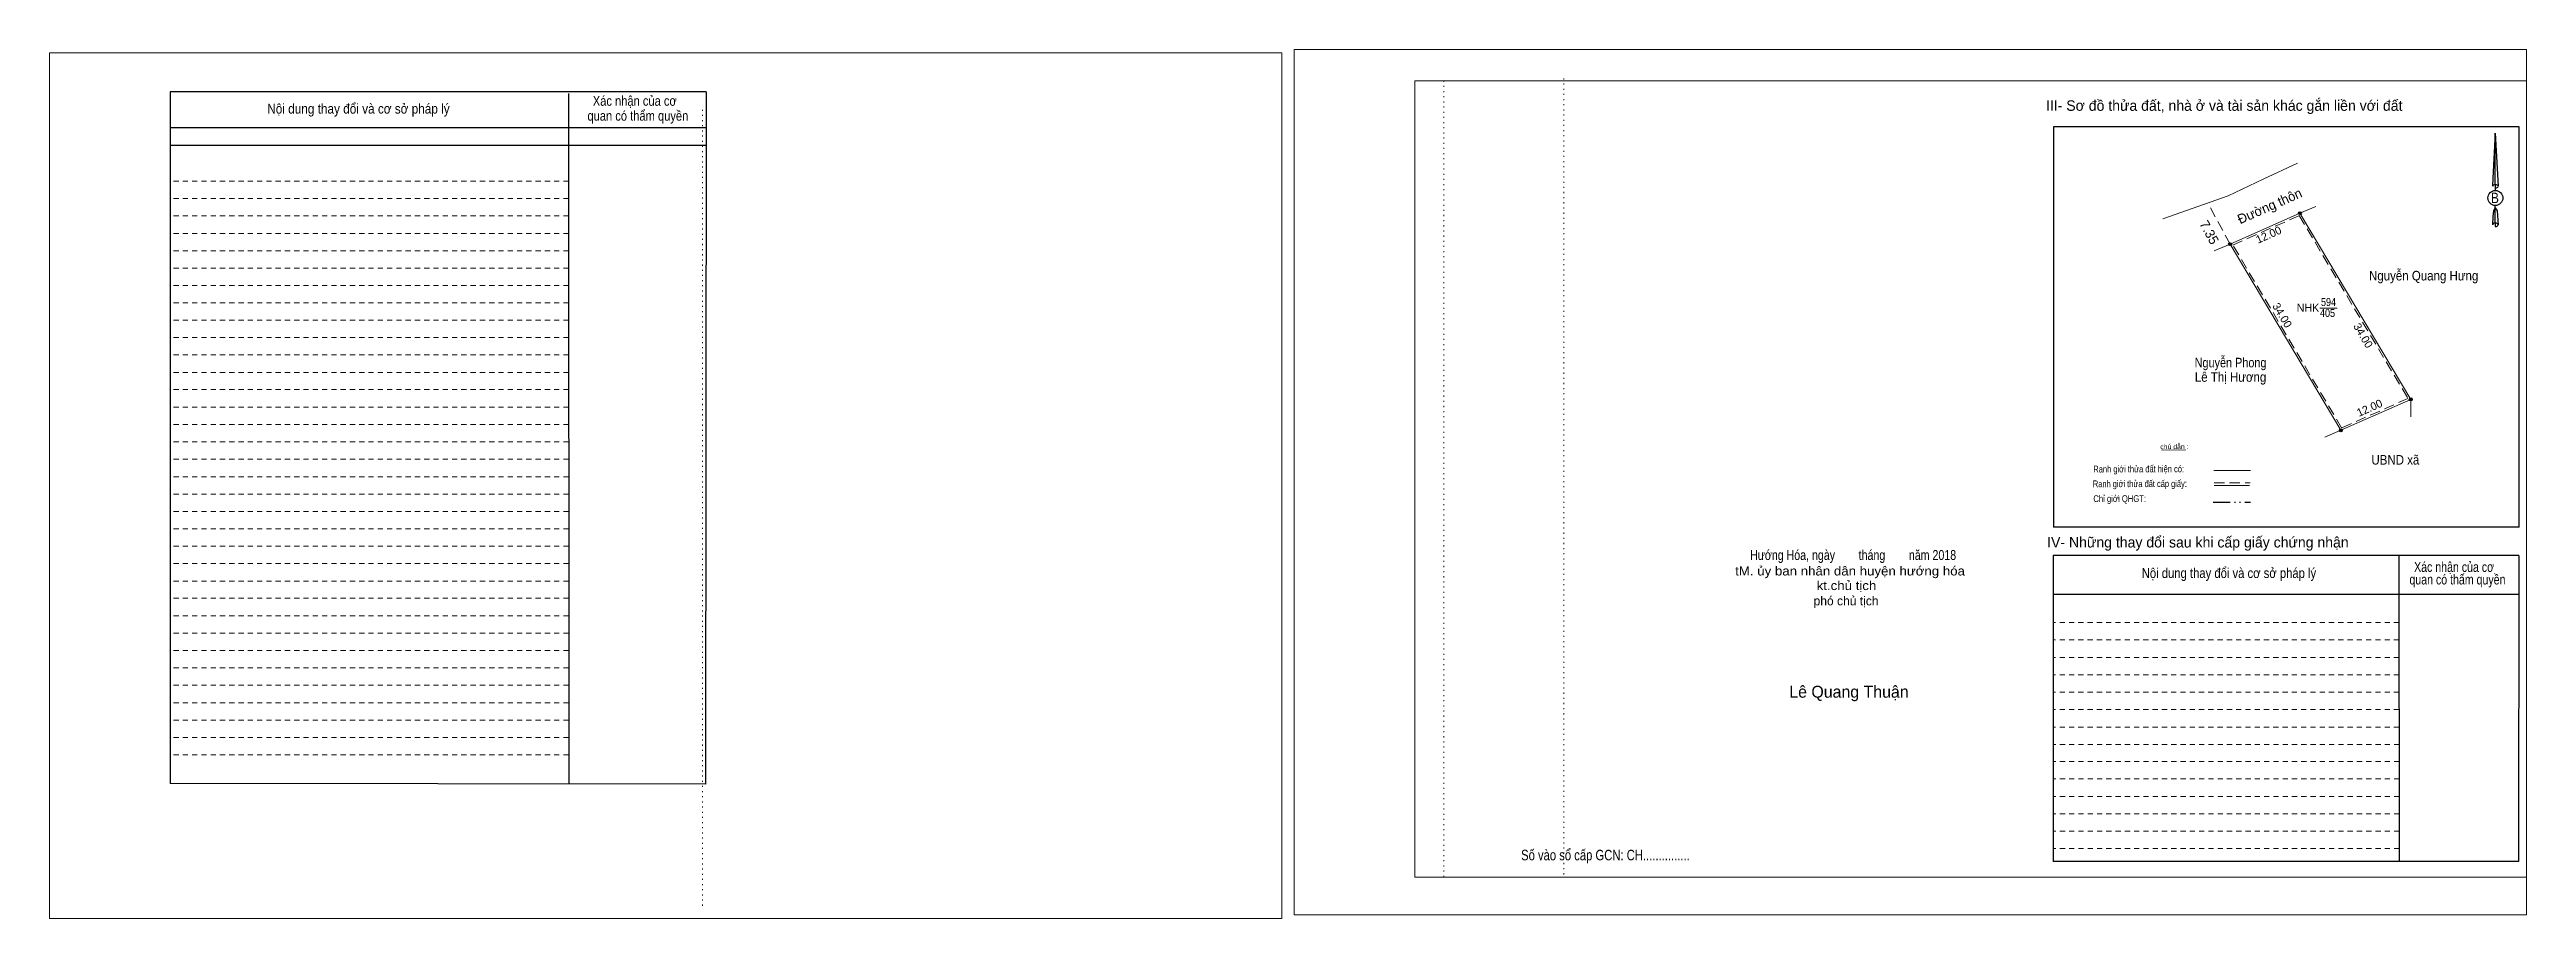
# Model space of a CAD drawing. Header units: metres. Extents: x 548282 to 548958, y 1837780 to 1837923.
# Drawn here: x 548568.8 to 548957.8, y 1837786.7 to 1837923.1 of the extents above; entities that cross this region are included whole.
import ezdxf
from ezdxf.enums import TextEntityAlignment as Align

# ---------------------------------------------------------------- set-up
doc = ezdxf.new("R2010")
doc.units = ezdxf.units.M
doc.header["$LTSCALE"] = 0.54
for name, pattern in [('DASH_DOUBLE_DOT', [9.2, 5, -1.2, 0.3, -1.2, 0.3, -1.2]), ('DOTTED', [1.5, 0.3, -1.2]), ('MEDIUM_DASHED', [4.5, 3, -1.5]), ('SHORT_DASHED', [2.7, 1.5, -1.2])]:
    doc.linetypes.add(name, pattern=pattern)
for name, color, linetype, lineweight in [('18', 7, 'Continuous', 25), ('28', 7, 'SHORT_DASHED', 13), ('3', 7, 'Continuous', 13), ('5', 7, 'DASH_DOUBLE_DOT', 25), ('55', 7, 'Continuous', 13), ('7', 7, 'Continuous', 13), ('8', 7, 'Continuous', 13)]:
    doc.layers.add(name, color=color, linetype=linetype, lineweight=lineweight)

msp = doc.modelspace()

# ---------------------------------------------------------------- texts
at = {"layer": '18'}
for s, height, width, p in [('B', 1.629, 0.85, (548952.905, 1837898.97)), ('Hướng Hóa, ngày        tháng        năm 2018', 1.56, 0.8, (548852.1, 1837842.96)), ('tM. ủy ban nhân dân huyện hướng hóa', 1.415, 1.1, (548851.62, 1837840.53)), ('kt.chủ tịch', 1.415, 1.1, (548851.06, 1837838.24)), ('Số vào sổ cấp GCN: CH...............', 1.65, 0.8, (548813.205, 1837795.83))]:
    msp.add_text(s, height=height, dxfattribs=dict(at, width=width)).set_placement(p, align=Align.CENTER)
for s, height, p in [('phó chủ tịch', 1.415, (548850.995, 1837835.84)), ('Lê Quang Thuận', 1.867, (548851.45, 1837821.35))]:
    msp.add_text(s, height=height, dxfattribs=at).set_placement(p, align=Align.CENTER)
at = {"layer": '28'}
for s, height, width, p in [('Nội dung thay đổi và cơ sở pháp lý', 1.537, 0.9, (548617.365, 1837913.01)), ('Nội dung thay đổi và cơ sở pháp lý', 1.537, 0.9, (548617.365, 1837913.01)), (' quan có thẩm quyền', 1.537, 0.85, (548661.005, 1837911.9)), (' quan có thẩm quyền', 1.537, 0.85, (548661.005, 1837911.9)), ('Xác nhận của cơ', 1.537, 0.85, (548660.76, 1837914.24)), ('Xác nhận của cơ', 1.537, 0.85, (548660.76, 1837914.24)), ('Xác nhận của cơ', 1.556, 0.8, (548946.48, 1837841.09)), ('Nội dung thay đổi và cơ sở pháp lý', 1.556, 0.85, (548911.125, 1837840.13)), (' quan có thẩm quyền', 1.556, 0.8, (548946.78, 1837839.12))]:
    msp.add_text(s, height=height, dxfattribs=dict(at, width=width)).set_placement(p, align=Align.CENTER)
for s, p in [('III- Sơ đồ thửa đất, nhà ở và tài sản khác gắn liền với đất', (548910.385, 1837913.45)), ('IV- Những thay đổi sau khi cấp giấy chứng nhận', (548906.25, 1837844.92))]:
    msp.add_text(s, height=1.65, dxfattribs=at).set_placement(p, align=Align.CENTER)
at = {"layer": '55'}
for s, height, width, p in [('Ranh giới thửa đất hiện có:', 1.065, 0.8, (548896.9487, 1837856.7065)), ('Ranh giới thửa đất cấp giấy:', 1.06, 0.8, (548897.1337, 1837854.3971)), ('Chỉ giới QHGT:', 1.06, 0.85, (548893.9737, 1837852.0598))]:
    msp.add_text(s, height=height, rotation=0.135, dxfattribs=dict(at, width=width)).set_placement(p, align=Align.CENTER)
at = {"layer": '7'}
msp.add_text('chú dẫn :', height=0.7841, rotation=359.974, dxfattribs=at).set_placement((548902.5648, 1837860.3589), align=Align.CENTER)
at = {"layer": '8'}
for s, rotation, p in [('Đường thôn', 23.832, (548912.88, 1837895.64)), ('7.35', 298.543, (548906.44, 1837895.74))]:
    msp.add_text(s, height=1.5, rotation=rotation, dxfattribs=at).set_placement(p)
for s, rotation, p in [('12.00', 23.832, (548917.6025, 1837893.4248)), ('34.00', 300.773, (548918.9567, 1837881.0448)), ('34.00', 300.767, (548931.6664, 1837877.8647)), ('12.00', 23.895, (548933.4618, 1837866.257))]:
    msp.add_text(s, height=1.25, rotation=rotation, dxfattribs=at).set_placement(p, align=Align.CENTER)
for s, height, width, p in [('Nguyễn Quang Hưng', 1.5, 0.9, (548941.705, 1837886.83)), ('405', 1.25, 0.85, (548926.605, 1837881.1)), ('594', 1.25, 0.85, (548926.76, 1837882.82)), ('Nguyễn Phong', 1.5, 0.85, (548911.38, 1837873.19)), ('Lê Thị Hương', 1.5, 0.9, (548911.38, 1837870.93)), ('UBND xã', 1.5, 0.9, (548937.265, 1837857.93))]:
    msp.add_text(s, height=height, dxfattribs=dict(at, width=width)).set_placement(p, align=Align.CENTER)
msp.add_text('NHK', height=1.25, dxfattribs=at).set_placement((548923.535, 1837881.92), align=Align.CENTER)

# ---------------------------------------------------------------- hatches: boundary and pattern name
at = {"layer": '8'}
for points in [[(548922.5071, 1837897.38, 1), (548922.0529, 1837897.38, 1)], [(548911.5271, 1837892.53, 1), (548911.0729, 1837892.53, 1)], [(548939.8971, 1837868.17, 1), (548939.4429, 1837868.17, 1)], [(548928.9271, 1837863.31, 1), (548928.4729, 1837863.31, 1)], [(548928.9271, 1837863.31, 1), (548928.4729, 1837863.31, 1)]]:
    msp.add_hatch(color=256, dxfattribs=at).paths.add_polyline_path(points)

# ---------------------------------------------------------------- linework, layer by layer
at = {"layer": '18'}
for p, q in [((548952.95, 1837909.96), (548953.39, 1837901.63)), ((548952.95, 1837909.96), (548953.39, 1837901.63)), ((548952.95, 1837909.96), (548953.39, 1837901.63)), ((548952.59, 1837902.9), (548952.54, 1837901.64)), ((548952.95, 1837901.87), (548952.95, 1837901.57)), ((548952.95, 1837901.57), (548952.95, 1837901.34)), ((548952.95, 1837901.34), (548952.95, 1837901.01)), ((548952.95, 1837901.34), (548952.95, 1837901.01)), ((548952.95, 1837901.34), (548952.95, 1837901.01)), ((548953.39, 1837901.63), (548953.39, 1837901.64)), ((548952.95, 1837898.2), (548952.95, 1837898.56)), ((548952.95, 1837898.2), (548952.95, 1837898.56)), ((548952.95, 1837898.2), (548952.95, 1837898.56)), ((548952.95, 1837898.2), (548953.27, 1837897.74)), ((548952.95, 1837898.2), (548953.27, 1837897.74)), ((548952.95, 1837898.2), (548953.27, 1837897.74)), ((548953.27, 1837897.74), (548953.39, 1837895.56)), ((548953.27, 1837897.74), (548953.39, 1837895.56)), ((548953.27, 1837897.74), (548953.39, 1837895.56)), ((548952.95, 1837895.84), (548952.95, 1837895.52)), ((548952.95, 1837895.52), (548952.95, 1837895.27)), ((548953.39, 1837895.56), (548953.39, 1837895.57))]:
    msp.add_line(p, q, dxfattribs=at)
for points in [[(548952.95, 1837901.87), (548952.95, 1837909.96), (548952.59, 1837902.9)], [(548952.95, 1837895.84), (548952.95, 1837898.2), (548952.67, 1837897.74), (548952.59, 1837896.86), (548952.54, 1837895.57)]]:
    msp.add_lwpolyline(points, dxfattribs=at)
msp.add_ellipse((548952.9701, 1837899.7698), major_axis=(0, 1.1864), ratio=0.983453, dxfattribs=at)
for centre, start_param, end_param in [((548952.9706, 1837901.598), 1.57079633, 3.07445202), ((548952.9706, 1837901.598), 0.06714063, 1.57079633), ((548952.9706, 1837901.598), 4.71238898, 6.28318531), ((548952.9706, 1837895.5427), 2.49106941, 3.07427841), ((548952.9706, 1837895.5427), 1.57079633, 2.49106941), ((548952.9706, 1837895.5427), 0.06714063, 1.57079633), ((548952.9706, 1837895.5427), 4.71238898, 6.28318531)]:
    msp.add_ellipse(centre, major_axis=(0.4277, 0), ratio=0.655448, start_param=start_param, end_param=end_param, dxfattribs=at)
at = {"layer": '28', "linetype": 'Continuous', "lineweight": 25}
for p, q in [((548671.95, 1837916.44), (548587.78, 1837916.44)), ((548650.37, 1837916.15), (548650.41, 1837807.83)), ((548671.95, 1837916.44), (548671.87, 1837807.76)), ((548671.95, 1837910.76), (548587.89, 1837910.76)), ((548671.95, 1837910.76), (548587.89, 1837910.76)), ((548671.95, 1837908.03), (548587.89, 1837908.03)), ((548956.71, 1837848.1), (548883.59, 1837848.1)), ((548937.83, 1837843.65), (548937.87, 1837795.66)), ((548956.63, 1837843.65), (548956.61, 1837795.66)), ((548956.61, 1837837.56), (548883.54, 1837837.56)), ((548671.87, 1837807.76), (548587.78, 1837807.88)), ((548956.61, 1837795.66), (548883.54, 1837795.66))]:
    msp.add_line(p, q, dxfattribs=at)
at = {"layer": '28'}
for p, q in [((548650.37, 1837902.42), (548587.78, 1837902.42)), ((548650.37, 1837899.68), (548587.78, 1837899.68)), ((548650.37, 1837896.98), (548587.78, 1837896.98)), ((548650.37, 1837894.2), (548587.78, 1837894.2)), ((548650.37, 1837891.49), (548587.78, 1837891.49)), ((548650.37, 1837888.76), (548587.78, 1837888.76)), ((548650.37, 1837886.03), (548587.78, 1837886.03)), ((548650.37, 1837883.31), (548587.78, 1837883.31)), ((548650.37, 1837880.58), (548587.78, 1837880.58)), ((548650.37, 1837877.85), (548587.78, 1837877.85)), ((548650.37, 1837875.14), (548587.78, 1837875.14)), ((548650.37, 1837872.39), (548587.78, 1837872.39)), ((548650.37, 1837869.69), (548587.78, 1837869.69)), ((548650.37, 1837866.96), (548587.78, 1837866.96)), ((548650.37, 1837864.22), (548587.78, 1837864.22)), ((548650.37, 1837861.52), (548587.78, 1837861.52)), ((548650.37, 1837858.76), (548587.78, 1837858.76)), ((548650.37, 1837856.03), (548587.78, 1837856.03)), ((548650.37, 1837853.3), (548587.78, 1837853.3)), ((548650.37, 1837850.57), (548587.78, 1837850.57)), ((548650.37, 1837847.84), (548587.78, 1837847.84)), ((548650.37, 1837845.11), (548587.78, 1837845.11)), ((548650.37, 1837842.39), (548587.78, 1837842.39)), ((548650.37, 1837839.65), (548587.78, 1837839.65)), ((548650.37, 1837836.95), (548587.78, 1837836.95)), ((548650.37, 1837834.19), (548587.78, 1837834.19)), ((548650.37, 1837831.5), (548587.78, 1837831.5)), ((548937.85, 1837833.15), (548883.54, 1837833.15)), ((548650.37, 1837828.74), (548587.78, 1837828.74)), ((548937.85, 1837830.41), (548883.54, 1837830.41)), ((548937.85, 1837827.68), (548883.54, 1837827.68)), ((548650.37, 1837826.03), (548587.78, 1837826.03)), ((548650.37, 1837823.3), (548587.78, 1837823.3)), ((548937.85, 1837824.96), (548883.54, 1837824.96)), ((548650.37, 1837820.55), (548587.78, 1837820.55)), ((548937.85, 1837822.23), (548883.54, 1837822.23)), ((548937.85, 1837819.49), (548883.54, 1837819.49)), ((548650.37, 1837817.84), (548587.78, 1837817.84)), ((548650.37, 1837815.1), (548587.78, 1837815.1)), ((548937.85, 1837816.74), (548883.54, 1837816.74)), ((548650.37, 1837812.36), (548587.78, 1837812.36)), ((548937.87, 1837814.03), (548883.54, 1837814.03)), ((548937.87, 1837811.32), (548883.54, 1837811.32)), ((548937.87, 1837808.6), (548883.54, 1837808.6)), ((548937.87, 1837805.86), (548883.54, 1837805.86)), ((548937.87, 1837803.12), (548883.54, 1837803.12)), ((548937.87, 1837800.41), (548883.54, 1837800.41)), ((548937.87, 1837797.69), (548883.54, 1837797.69))]:
    msp.add_line(p, q, dxfattribs=at)
at = {"layer": '28', "linetype": 'Continuous', "lineweight": 25}
for points in [[(548671.95, 1837916.44), (548587.78, 1837916.44), (548587.78, 1837807.88)], [(548956.71, 1837848.1), (548956.71, 1837910.93), (548883.59, 1837910.93), (548883.59, 1837848.1)], [(548956.63, 1837843.65), (548883.54, 1837843.65), (548883.54, 1837795.66)]]:
    msp.add_lwpolyline(points, dxfattribs=at)
at = {"layer": '3'}
for p, q in [((548783.28, 1837918.16), (548957.85, 1837918.16)), ((548783.28, 1837793.2), (548783.28, 1837918.16)), ((548957.85, 1837918.16), (548957.85, 1837792.16)), ((548783.28, 1837793.2), (548957.85, 1837793.2))]:
    msp.add_line(p, q, dxfattribs=at)
at = {"layer": '3', "linetype": 'DOTTED'}
for p, q in [((548787.81, 1837918.16), (548787.81, 1837793.2)), ((548806.65, 1837918.53), (548806.65, 1837793.56)), ((548671.39, 1837913.61), (548671.39, 1837788.66))]:
    msp.add_line(p, q, dxfattribs=at)
at = {"layer": '3'}
for points in [[(548568.85, 1837786.71), (548762.39, 1837786.71), (548762.39, 1837922.55), (548568.85, 1837922.55)], [(548568.85, 1837922.55), (548762.39, 1837922.55), (548762.39, 1837786.71), (548568.85, 1837786.71)], [(548568.85, 1837786.71), (548762.39, 1837786.71), (548762.39, 1837922.55), (548568.85, 1837922.55)], [(548764.31, 1837787.27), (548957.85, 1837787.27), (548957.85, 1837923.06), (548764.31, 1837923.06)]]:
    msp.add_lwpolyline(points, close=True, dxfattribs=at)
msp.add_lwpolyline([(548790.35, 1837918.16), (548957.85, 1837918.16), (548957.85, 1837793.2), (548790.35, 1837793.2)], dxfattribs=at)
at = {"layer": '5'}
msp.add_line((548908.63, 1837852.02), (548914.53, 1837852.02), dxfattribs=at)
at = {"layer": '55'}
for p, q in [((548908.77, 1837856.98), (548914.53, 1837856.98)), ((548908.81, 1837854.66), (548914.33, 1837854.66)), ((548908.81, 1837854.66), (548914.33, 1837854.66))]:
    msp.add_line(p, q, dxfattribs=at)
at = {"layer": '55', "linetype": 'MEDIUM_DASHED'}
msp.add_line((548908.8, 1837855.06), (548914.45, 1837855.06), dxfattribs=at)
at = {"layer": '7'}
msp.add_line((548900.53, 1837860.21), (548904.34, 1837860.27), dxfattribs=at)
at = {"layer": '8', "linetype": 'MEDIUM_DASHED'}
msp.add_line((548911.3, 1837892.53), (548907.79, 1837898.99), dxfattribs=at)
at = {"layer": '8'}
for p, q in [((548924.79, 1837898.44), (548922.28, 1837897.38)), ((548911.3, 1837892.53), (548908.79, 1837891.47)), ((548925.41, 1837882.46), (548928.13, 1837882.46)), ((548939.67, 1837868.17), (548939.67, 1837865.44)), ((548928.7, 1837863.31), (548926.19, 1837862.26))]:
    msp.add_line(p, q, dxfattribs=at)
msp.add_lwpolyline([(548921.89, 1837905.21), (548916.52, 1837902.7), (548911.02, 1837900.13), (548900.74, 1837896.51)], dxfattribs=at)
for points in [[(548928.7, 1837863.31), (548911.3, 1837892.53), (548922.28, 1837897.38), (548939.67, 1837868.17)], [(548922.28, 1837897.38), (548939.67, 1837868.17), (548928.7, 1837863.31), (548911.3, 1837892.53)]]:
    msp.add_lwpolyline(points, close=True, dxfattribs=at)
at = {"layer": '8', "linetype": 'MEDIUM_DASHED'}
msp.add_lwpolyline([(548928.82, 1837863.69), (548911.73, 1837892.39), (548922.16, 1837897), (548939.24, 1837868.31)], close=True, dxfattribs=at)
at = {"layer": '8', "lineweight": 25}
for centre in [(548922.28, 1837897.38), (548911.3, 1837892.53), (548939.67, 1837868.17), (548928.7, 1837863.31), (548928.7, 1837863.31)]:
    msp.add_circle(centre, 0.2271, dxfattribs=at)

msp.set_redraw_order([(e.dxf.handle, doc.entitydb.next_handle()) for e in msp.query("TEXT MTEXT ATTDEF DIMENSION ARC_DIMENSION")])  # texts and dimensions are drawn at this point

doc.saveas('drawing.dxf')
